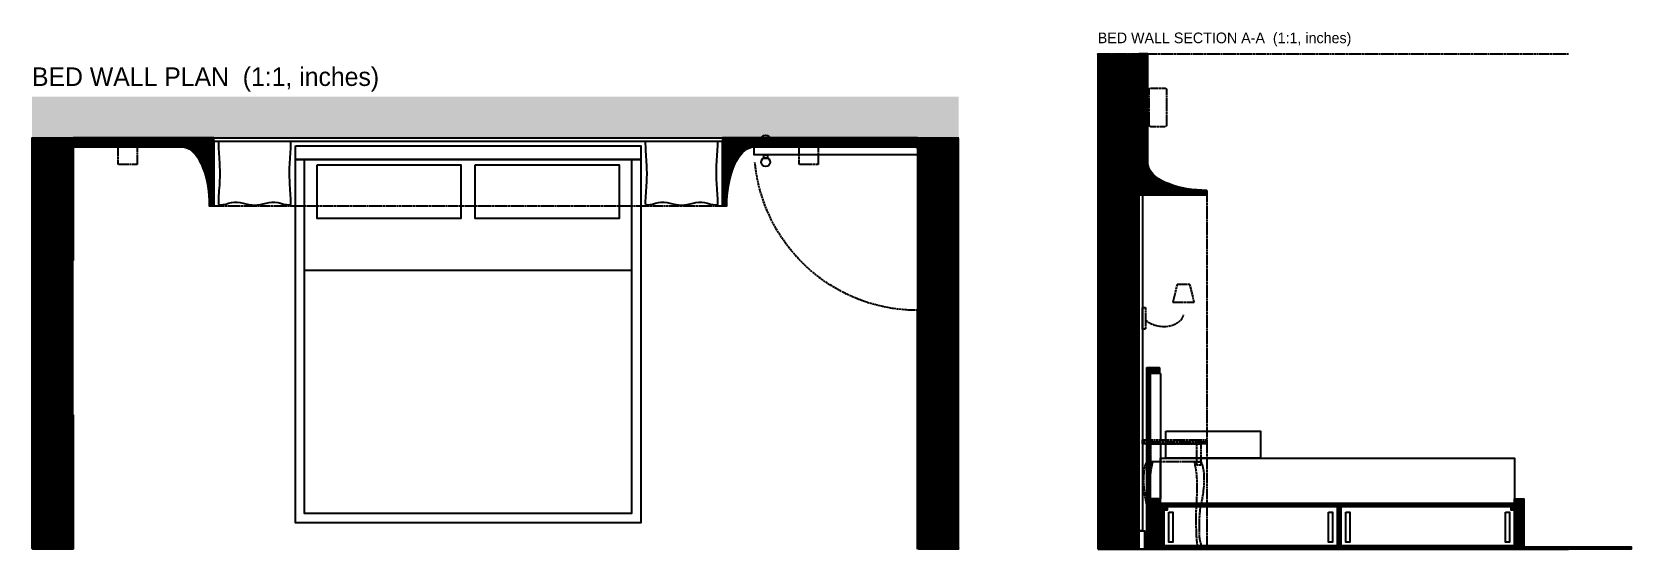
# Model space of a CAD drawing. Header units: inches. Extents: x 0 to 944, y -9 to 116.
# Drawn here: x 454.9 to 807.1, y 0 to 113.9 of the extents above; entities that cross this region are included whole.
import ezdxf

# ---------------------------------------------------------------- set-up
doc = ezdxf.new("R2010")
doc.units = ezdxf.units.IN
doc.header["$MEASUREMENT"] = 0
doc.linetypes.add('DASHED', pattern=[0.6, 0.5, -0.1])
for name, color, linetype in [('Bed wall plan', 7, 'Continuous'), ('Bed wall plan hatch', 8, 'Continuous'), ('Bed wall section A-A', 7, 'Continuous'), ('Bed wall section A-A hatch', 8, 'Continuous')]:
    doc.layers.add(name, color=color, linetype=linetype)

msp = doc.modelspace()

# ---------------------------------------------------------------- texts
at = {"layer": 'LABELS'}
for s, height, p in [('BED WALL SECTION A-A  (1:1, inches)', 2.3488, (689.64, 111.38)), ('BED WALL PLAN  (1:1, inches)', 4.0819, (454.93, 101.97))]:
    msp.add_text(s, height=height, dxfattribs=at).set_placement(p)

# ---------------------------------------------------------------- hatches: boundary and pattern name
at = {"layer": 'Bed wall plan hatch'}
h = msp.add_hatch(dxfattribs=at)
h.set_pattern_fill('ANSI31', scale=0.15748031)
h.paths.add_polyline_path([(454.93, 99.61), (659.02, 99.61), (659.02, 90.55), (454.93, 90.55), (454.93, 99.61)])
h = msp.add_hatch(dxfattribs=at)
h.set_pattern_fill('ANSI31', scale=0.15748031)
h.paths.add_polyline_path([(454.93, 90.55), (463.98, 90.55), (463.98, 0), (454.93, 0), (454.93, 90.55)])
h = msp.add_hatch(dxfattribs=at)
h.set_pattern_fill('ANSI31', scale=0.15748031)
h.paths.add_polyline_path([(463.98, 90.55), (463.98, 88.54), (488, 88.54), (488.52, 88.49), (489.04, 88.35), (489.55, 88.1), (490.05, 87.76), (490.53, 87.33), (490.99, 86.8), (491.43, 86.19), (491.85, 85.5), (492.23, 84.74), (492.58, 83.9), (492.9, 83), (493.18, 82.05), (493.42, 81.04), (493.62, 79.99), (493.78, 78.91), (493.89, 77.81), (493.96, 76.68), (493.98, 75.55), (494.97, 75.55), (494.97, 90.55), (463.98, 90.55)])
h = msp.add_hatch(dxfattribs=at)
h.set_pattern_fill('ANSI31', scale=0.15748031)
h.paths.add_polyline_path([(606.98, 90.55), (606.98, 75.55), (607.96, 75.55), (607.98, 76.68), (608.05, 77.81), (608.16, 78.91), (608.32, 79.99), (608.52, 81.04), (608.76, 82.05), (609.04, 83), (609.36, 83.9), (609.71, 84.74), (610.1, 85.5), (610.51, 86.19), (610.95, 86.8), (611.42, 87.33), (611.9, 87.76), (612.4, 88.1), (612.91, 88.35), (613.42, 88.49), (613.94, 88.54), (649.97, 88.54), (649.97, 90.55), (606.98, 90.55)])
h = msp.add_hatch(dxfattribs=at)
h.set_pattern_fill('ANSI31', scale=0.15748031)
h.paths.add_polyline_path([(649.97, 90.55), (659.02, 90.55), (659.02, 0), (649.97, 0), (649.97, 90.55)])
at = {"layer": 'Bed wall section A-A hatch'}
h = msp.add_hatch(dxfattribs=at)
h.set_pattern_fill('ANSI31', scale=0.157480315)
h.paths.add_polyline_path([(689.64, 109.02), (698.69, 109.02), (698.69, 0), (689.64, 0), (689.64, 109.02)])
h = msp.add_hatch(dxfattribs=at)
h.set_pattern_fill('ANSI31', scale=0.157480315)
h.paths.add_polyline_path([(698.69, 77.99), (713.69, 77.99), (713.69, 78.98), (713.69, 78.98), (712.56, 79), (711.44, 79.07), (710.33, 79.18), (709.25, 79.34), (708.2, 79.54), (707.2, 79.78), (706.24, 80.06), (705.34, 80.38), (704.51, 80.73), (703.74, 81.11), (703.05, 81.53), (702.44, 81.97), (701.92, 82.43), (701.48, 82.91), (701.14, 83.41), (700.9, 83.92), (700.75, 84.44), (700.7, 84.96), (700.7, 109.02), (698.69, 109.02), (698.69, 77.99)])
h = msp.add_hatch(dxfattribs=at)
h.set_pattern_fill('ANSI31', scale=0.157480315)
h.paths.add_polyline_path([(700.46, 40), (703.1, 40), (703.15, 39.99), (703.19, 39.97), (703.21, 39.93), (703.22, 39.88), (703.22, 38.74), (700.46, 38.74), (700.46, 40)])
h = msp.add_hatch(dxfattribs=at)
h.set_pattern_fill('ANSI31', scale=0.157480315)
h.paths.add_polyline_path([(700.46, 38.74), (701.17, 38.74), (701.17, 0), (700.46, 0), (700.46, 38.74)])
h = msp.add_hatch(dxfattribs=at)
h.set_pattern_fill('ANSI31', scale=0.157480315)
h.paths.add_polyline_path([(701.17, 11.02), (703.22, 11.02), (703.22, 0), (701.17, 0), (701.17, 11.02)])
h = msp.add_hatch(dxfattribs=at)
h.set_pattern_fill('ANSI31', scale=0.157480315)
h.paths.add_polyline_path([(781.45, 11.02), (783.46, 11.02), (783.46, 0), (781.45, 0), (781.45, 11.02)])
h = msp.add_hatch(dxfattribs=at)
h.set_pattern_fill('ANSI31', scale=0.157480315)
h.paths.add_polyline_path([(703.46, 9.33), (704.17, 9.33), (704.17, 0.71), (703.46, 0.71), (703.46, 9.33)])
h = msp.add_hatch(dxfattribs=at)
h.set_pattern_fill('ANSI31', scale=0.157480315)
h.paths.add_polyline_path([(703.54, 10.04), (742.75, 10.04), (742.75, 9.33), (703.54, 9.33), (703.54, 10.04)])
h = msp.add_hatch(dxfattribs=at)
h.set_pattern_fill('ANSI31', scale=0.157480315)
h.paths.add_polyline_path([(704.17, 9.33), (704.95, 9.33), (704.95, 8.54), (704.17, 8.54), (704.17, 9.33)])
h = msp.add_hatch(dxfattribs=at)
h.set_pattern_fill('ANSI31', scale=0.157480315)
h.paths.add_polyline_path([(742.45, 9.33), (743.16, 9.33), (743.16, 0.71), (742.45, 0.71), (742.45, 9.33)])
h = msp.add_hatch(dxfattribs=at)
h.set_pattern_fill('ANSI31', scale=0.157480315)
h.paths.add_polyline_path([(742.87, 10.04), (781.37, 10.04), (781.37, 9.33), (742.87, 9.33), (742.87, 10.04)])
h = msp.add_hatch(dxfattribs=at)
h.set_pattern_fill('ANSI31', scale=0.157480315)
h.paths.add_polyline_path([(780.66, 9.33), (781.45, 9.33), (781.45, 8.54), (780.66, 8.54), (780.66, 9.33)])
h = msp.add_hatch(dxfattribs=at)
h.set_pattern_fill('ANSI31', scale=0.157480315)
h.paths.add_polyline_path([(703.46, 0.71), (781.45, 0.71), (781.45, 0), (703.46, 0), (703.46, 0.71)])

# ---------------------------------------------------------------- linework, layer by layer
at = {"layer": 'Bed wall plan'}
for p, q in [((463.98, 90.55), (649.97, 90.55)), ((514.97, 61.38), (586.98, 61.38))]:
    msp.add_line(p, q, dxfattribs=at)
at = {"layer": 'Bed wall plan', "linetype": 'DASHED'}
msp.add_line((494.97, 75.55), (606.98, 75.55), dxfattribs=at)
at = {"layer": 'Bed wall plan'}
for points in [[(454.93, 90.55), (463.98, 90.55), (463.98, 63.54)], [(463.98, 90.55), (463.98, 88.54), (488, 88.54), (488.52, 88.49), (489.04, 88.35), (489.55, 88.1), (490.05, 87.76), (490.53, 87.33), (490.99, 86.8), (491.43, 86.19), (491.85, 85.5), (492.23, 84.74), (492.58, 83.9), (492.9, 83), (493.18, 82.05), (493.42, 81.04), (493.62, 79.99), (493.78, 78.91), (493.89, 77.81), (493.96, 76.68), (493.98, 75.55), (494.97, 75.55), (494.97, 90.55), (463.98, 90.55)], [(494.18, 89.76), (494.97, 89.76), (494.97, 75.55), (494.18, 75.55), (494.18, 89.76)], [(494.97, 90.55), (606.98, 90.55), (606.98, 89.76), (494.97, 89.76), (494.97, 90.55)], [(495.97, 89.76), (495.98, 89.19), (495.99, 88.63), (496.02, 88.06), (496.05, 87.49), (496.08, 86.92), (496.12, 86.35), (496.16, 85.78), (496.2, 85.21), (496.23, 84.64), (496.26, 84.07), (496.28, 83.5), (496.29, 82.93), (496.29, 82.36), (496.27, 81.79), (496.25, 81.23), (496.22, 80.66), (496.19, 80.09), (496.15, 79.52), (496.11, 78.95), (496.07, 78.38), (496.04, 77.81), (496.01, 77.24), (495.99, 76.67), (495.97, 76.1), (496, 75.97), (496.08, 75.85), (496.19, 75.78), (496.33, 75.76), (496.96, 75.84), (497.6, 75.97), (498.24, 76.13), (498.87, 76.27), (499.51, 76.36), (500.15, 76.37), (500.78, 76.32), (501.42, 76.19), (502.06, 76.04), (502.69, 75.89), (503.33, 75.79), (503.96, 75.75), (504.6, 75.79), (505.24, 75.89), (505.87, 76.04), (506.51, 76.19), (507.15, 76.32), (507.78, 76.37), (508.42, 76.36), (509.06, 76.27), (509.69, 76.13), (510.33, 75.97), (510.97, 75.84), (511.6, 75.76), (511.74, 75.78), (511.85, 75.85), (511.93, 75.97), (511.95, 76.1), (511.94, 76.67), (511.92, 77.24), (511.89, 77.81), (511.86, 78.38), (511.82, 78.95), (511.78, 79.52), (511.74, 80.09), (511.71, 80.66), (511.68, 81.23), (511.66, 81.79), (511.64, 82.36), (511.64, 82.93), (511.65, 83.5), (511.67, 84.07), (511.69, 84.64), (511.73, 85.21), (511.77, 85.78), (511.81, 86.35), (511.84, 86.92), (511.88, 87.49), (511.91, 88.06), (511.94, 88.63), (511.95, 89.19), (511.96, 89.76), (495.97, 89.76)], [(512.96, 88.78), (588.98, 88.78), (588.98, 85.79), (512.96, 85.79), (512.96, 88.78)], [(589.99, 89.76), (589.99, 89.19), (590.01, 88.63), (590.03, 88.06), (590.06, 87.49), (590.1, 86.92), (590.14, 86.35), (590.18, 85.78), (590.22, 85.21), (590.25, 84.64), (590.28, 84.07), (590.29, 83.5), (590.3, 82.93), (590.3, 82.36), (590.29, 81.79), (590.27, 81.23), (590.24, 80.66), (590.2, 80.09), (590.16, 79.52), (590.12, 78.95), (590.09, 78.38), (590.05, 77.81), (590.02, 77.24), (590, 76.67), (589.99, 76.1), (590.02, 75.97), (590.09, 75.85), (590.21, 75.78), (590.34, 75.76), (590.98, 75.84), (591.62, 75.97), (592.25, 76.13), (592.89, 76.27), (593.52, 76.36), (594.16, 76.37), (594.8, 76.32), (595.43, 76.19), (596.07, 76.04), (596.71, 75.89), (597.34, 75.79), (597.98, 75.75), (598.62, 75.79), (599.25, 75.89), (599.89, 76.04), (600.53, 76.19), (601.16, 76.32), (601.8, 76.37), (602.44, 76.36), (603.07, 76.27), (603.71, 76.13), (604.35, 75.97), (604.98, 75.84), (605.62, 75.76), (605.75, 75.78), (605.87, 75.85), (605.95, 75.97), (605.97, 76.1), (605.96, 76.67), (605.94, 77.24), (605.91, 77.81), (605.88, 78.38), (605.84, 78.95), (605.8, 79.52), (605.76, 80.09), (605.72, 80.66), (605.69, 81.23), (605.67, 81.79), (605.66, 82.36), (605.66, 82.93), (605.67, 83.5), (605.68, 84.07), (605.71, 84.64), (605.74, 85.21), (605.78, 85.78), (605.82, 86.35), (605.86, 86.92), (605.9, 87.49), (605.93, 88.06), (605.95, 88.63), (605.97, 89.19), (605.97, 89.76), (589.99, 89.76)], [(606.98, 90.55), (606.98, 75.55), (607.96, 75.55), (607.98, 76.68), (608.05, 77.81), (608.16, 78.91), (608.32, 79.99), (608.52, 81.04), (608.76, 82.05), (609.04, 83), (609.36, 83.9), (609.71, 84.74), (610.1, 85.5), (610.51, 86.19), (610.95, 86.8), (611.42, 87.33), (611.9, 87.76), (612.4, 88.1), (612.91, 88.35), (613.42, 88.49), (613.94, 88.54), (649.97, 88.54), (649.97, 90.55), (606.98, 90.55)], [(606.98, 89.76), (607.76, 89.76), (607.76, 75.55), (606.98, 75.55), (606.98, 89.76)], [(613.98, 88.54), (649.97, 88.54), (649.97, 86.77), (613.98, 86.77), (613.98, 88.54)], [(616.11, 89.29), (616.9, 89.29), (616.9, 88.54), (616.11, 88.54), (616.11, 89.29)], [(649.97, 90.55), (659.02, 90.55)], [(649.97, 90.55), (651.74, 90.55), (651.74, 88.54), (649.97, 88.54), (649.97, 90.55)], [(512.96, 85.79), (588.98, 85.79), (588.98, 5.79), (512.96, 5.79), (512.96, 85.79)], [(514.97, 85.79), (586.98, 85.79), (586.98, 7.8), (514.97, 7.8), (514.97, 85.79)], [(517.72, 84.61), (549.4, 84.61), (549.4, 72.8), (517.72, 72.8), (517.72, 84.61)], [(552.55, 84.61), (584.22, 84.61), (584.22, 72.8), (552.55, 72.8), (552.55, 84.61)], [(616.11, 86.77), (616.9, 86.77), (616.9, 86.02), (616.11, 86.02), (616.11, 86.77)], [(649.97, 52.56), (651.74, 52.56), (651.74, 50.55), (649.97, 50.55), (649.97, 52.56)], [(649.97, 0), (649.97, 50.55)], [(463.98, 29.53), (463.98, 0)]]:
    msp.add_lwpolyline(points, dxfattribs=at)
at = {"layer": 'Bed wall plan', "linetype": 'DASHED'}
for points in [[(473.91, 88.54), (478.08, 88.54), (478.08, 84.69), (473.91, 84.69), (473.91, 88.54)], [(623.87, 88.54), (628.04, 88.54), (628.04, 84.69), (623.87, 84.69), (623.87, 88.54)]]:
    msp.add_lwpolyline(points, dxfattribs=at)
at = {"layer": 'Bed wall plan'}
for centre, radius in [((616.5, 90.12), 0.984), ((622.41, 89.33), 0.787), ((622.41, 89.33), 0.276), ((649.97, 88.54), 0.276), ((616.5, 85.2), 0.984)]:
    msp.add_circle(centre, radius, dxfattribs=at)
at = {"layer": 'Bed wall plan', "linetype": 'DASHED'}
msp.add_open_spline([(649.97, 52.56), (644.04, 52.56), (638.21, 54.02), (632.98, 56.82), (627.76, 59.62), (623.3, 63.66), (620.02, 68.6), (616.73, 73.53), (614.72, 79.2), (614.15, 85.09)], degree=3, knots=[0, 0, 0, 0, 1, 1, 1, 2, 2, 2, 3, 3, 3, 3], dxfattribs=at)
at = {"layer": 'Bed wall section A-A', "linetype": 'DASHED'}
for p, q in [((689.64, 109.02), (793.3, 109.02)), ((713.69, 77.99), (713.69, 0)), ((699.6, 23.62), (713.38, 23.62))]:
    msp.add_line(p, q, dxfattribs=at)
at = {"layer": 'Bed wall section A-A'}
for p, q in [((698.69, 109.02), (698.69, 0)), ((689.64, 0), (793.3, 0))]:
    msp.add_line(p, q, dxfattribs=at)
for points in [[(698.69, 77.99), (713.69, 77.99), (713.69, 78.98), (713.69, 78.98), (712.56, 79), (711.44, 79.07), (710.33, 79.18), (709.25, 79.34), (708.2, 79.54), (707.2, 79.78), (706.24, 80.06), (705.34, 80.38), (704.51, 80.73), (703.74, 81.11), (703.05, 81.53), (702.44, 81.97), (701.92, 82.43), (701.48, 82.91), (701.14, 83.41), (700.9, 83.92), (700.75, 84.44), (700.7, 84.96), (700.7, 109.02), (698.69, 109.02), (698.69, 77.99)], [(698.69, 78.78), (713.69, 78.78), (713.69, 77.99), (698.69, 77.99), (698.69, 78.78)], [(698.69, 77.99), (699.48, 77.99), (699.48, 4.02), (698.69, 4.02), (698.69, 77.99)], [(700.46, 40), (703.1, 40)], [(703.22, 39.88), (703.22, 38.74), (700.46, 38.74), (700.46, 40)], [(700.46, 38.74), (701.17, 38.74), (701.17, 0), (700.46, 0), (700.46, 38.74)], [(701.17, 38.74), (703.22, 38.74)], [(703.46, 38.5), (703.46, 11.02), (701.17, 11.02), (701.17, 38.74)], [(704.64, 25.94), (725.5, 25.94), (725.5, 20.04), (704.64, 20.04), (704.64, 25.94)], [(703.46, 20.04), (781.45, 20.04), (781.45, 10.04), (703.46, 10.04), (703.46, 20.04)], [(701.17, 11.02), (703.22, 11.02), (703.22, 0), (701.17, 0), (701.17, 11.02)], [(781.45, 11.02), (783.46, 11.02), (783.46, 0), (781.45, 0), (781.45, 11.02)], [(703.46, 9.33), (704.17, 9.33), (704.17, 0.71), (703.46, 0.71), (703.46, 9.33)], [(703.54, 10.04), (742.75, 10.04), (742.75, 9.33), (703.54, 9.33), (703.54, 10.04)], [(704.17, 9.33), (781.45, 9.33), (781.45, 0.71), (704.17, 0.71), (704.17, 9.33)], [(704.17, 9.33), (704.95, 9.33), (704.95, 8.54), (704.17, 8.54), (704.17, 9.33)], [(705.31, 8.15), (706.17, 8.15), (706.17, 1.5), (705.31, 1.5), (705.31, 8.15)], [(740.44, 8.15), (741.31, 8.15), (741.31, 1.5), (740.44, 1.5), (740.44, 8.15)], [(742.45, 9.33), (743.16, 9.33), (743.16, 0.71), (742.45, 0.71), (742.45, 9.33)], [(742.87, 10.04), (781.37, 10.04), (781.37, 9.33), (742.87, 9.33), (742.87, 10.04)], [(744.3, 8.15), (745.17, 8.15), (745.17, 1.5), (744.3, 1.5), (744.3, 8.15)], [(779.44, 8.15), (780.31, 8.15), (780.31, 1.5), (779.44, 1.5), (779.44, 8.15)], [(780.66, 9.33), (781.45, 9.33), (781.45, 8.54), (780.66, 8.54), (780.66, 9.33)], [(698.69, 4.02), (699.95, 4.02), (699.95, 0), (698.69, 0), (698.69, 4.02)], [(703.46, 0.71), (781.45, 0.71), (781.45, 0), (703.46, 0), (703.46, 0.71)], [(723.14, 0.47), (807.08, 0.47), (807.08, 0), (723.14, 0), (723.14, 0.47)]]:
    msp.add_lwpolyline(points, dxfattribs=at)
at = {"layer": 'Bed wall section A-A', "linetype": 'DASHED'}
for points in [[(700.94, 93.39), (700.94, 101.1)], [(701.33, 101.5), (704.4, 101.5)], [(704.8, 101.1), (704.8, 93.39)], [(700.7, 98.5), (700.94, 98.5)], [(704.4, 92.99), (701.33, 92.99)], [(706.17, 54.33), (710.9, 54.33), (709.95, 58.27), (707.12, 58.27), (706.17, 54.33)], [(699.48, 53.15), (700.19, 53.15), (700.19, 48.43), (699.48, 48.43), (699.48, 53.15)], [(699.48, 24.02), (713.5, 24.02), (713.5, 23.15), (699.48, 23.15), (699.48, 24.02)], [(700.43, 23.15), (712.31, 23.15), (712.31, 19.21), (700.43, 19.21), (700.43, 23.15)], [(700.43, 23.15), (701.29, 23.15), (701.29, 18.43), (700.43, 18.43), (700.43, 23.15)], [(711.45, 23.15), (712.31, 23.15), (712.31, 18.43), (711.45, 18.43), (711.45, 23.15)], [(701.76, 19.21), (700.43, 19.21)], [(710.98, 19.21), (712.31, 19.21)], [(700.19, 0), (700.9, 0)], [(712.55, 0), (711.84, 0)]]:
    msp.add_lwpolyline(points, dxfattribs=at)
for points, knots in [([(700.94, 101.1), (700.94, 101.17), (700.96, 101.24), (700.99, 101.3), (701.02, 101.36), (701.07, 101.41), (701.13, 101.44), (701.19, 101.48), (701.26, 101.5), (701.33, 101.5)], [0, 0, 0, 0, 1, 1, 1, 2, 2, 2, 3, 3, 3, 3]), ([(704.4, 101.5), (704.47, 101.5), (704.54, 101.48), (704.6, 101.44), (704.66, 101.41), (704.71, 101.36), (704.74, 101.3), (704.78, 101.24), (704.8, 101.17), (704.8, 101.1)], [0, 0, 0, 0, 1, 1, 1, 2, 2, 2, 3, 3, 3, 3]), ([(701.33, 92.99), (701.26, 92.99), (701.19, 93.01), (701.13, 93.04), (701.07, 93.08), (701.02, 93.13), (700.99, 93.19), (700.96, 93.25), (700.94, 93.32), (700.94, 93.39)], [0, 0, 0, 0, 1, 1, 1, 2, 2, 2, 3, 3, 3, 3]), ([(704.8, 93.39), (704.8, 93.32), (704.78, 93.25), (704.74, 93.19), (704.71, 93.13), (704.66, 93.08), (704.6, 93.04), (704.54, 93.01), (704.47, 92.99), (704.4, 92.99)], [0, 0, 0, 0, 1, 1, 1, 2, 2, 2, 3, 3, 3, 3]), ([(700.43, 19.21), (700.03, 18.66), (699.72, 17.4), (699.72, 15.43), (699.72, 12.52), (700.27, 10.16), (700.58, 9.06)], [0, 0, 0, 0, 1, 1, 1, 2, 2, 2, 2]), ([(712.31, 19.21), (712.71, 18.66), (713.02, 17.4), (713.02, 15.43), (713.02, 12.52), (712.47, 10.16), (712.16, 9.06)], [0, 0, 0, 0, 1, 1, 1, 2, 2, 2, 2])]:
    msp.add_open_spline(points, degree=3, knots=knots, dxfattribs=at)
for points in [[(700.19, 50.39), (703.02, 48.03), (707.75, 48.82), (708.54, 51.57)], [(701.29, 16.46), (701.45, 18.03), (701.76, 18.82), (701.76, 19.21)], [(711.45, 16.46), (711.29, 18.03), (710.98, 18.82), (710.98, 19.21)], [(701.37, 9.29), (701.25, 10.55), (701.13, 13.7), (701.29, 16.46)], [(711.37, 9.29), (711.49, 10.55), (711.61, 13.7), (711.45, 16.46)], [(700.58, 9.06), (700.78, 6.69), (700.86, 4.33), (700.74, 2.6)], [(701.33, 2.76), (701.41, 4.57), (701.45, 6.93), (701.37, 9.29)], [(711.41, 2.76), (711.33, 4.57), (711.29, 6.93), (711.37, 9.29)], [(712.16, 9.06), (711.96, 6.69), (711.88, 4.33), (712, 2.6)], [(700.03, 0.31), (699.95, 0.16), (700.03, 0), (700.19, 0)], [(700.74, 2.6), (700.62, 1.42), (700.27, 0.71), (700.03, 0.31)], [(700.9, 0), (701.06, 0.39), (701.25, 1.42), (701.33, 2.76)], [(711.84, 0), (711.69, 0.39), (711.49, 1.42), (711.41, 2.76)], [(712, 2.6), (712.12, 1.42), (712.47, 0.71), (712.71, 0.31)], [(712.71, 0.31), (712.79, 0.16), (712.71, 0), (712.55, 0)]]:
    msp.add_open_spline(points, degree=3, dxfattribs=at)
at = {"layer": 'Bed wall section A-A'}
for points in [[(703.1, 40), (703.18, 40), (703.22, 39.96), (703.22, 39.88)], [(703.22, 38.74), (703.38, 38.74), (703.46, 38.66), (703.46, 38.5)]]:
    msp.add_open_spline(points, degree=3, dxfattribs=at)

msp.set_redraw_order([(e.dxf.handle, doc.entitydb.next_handle()) for e in msp.query("TEXT MTEXT ATTDEF DIMENSION ARC_DIMENSION")])  # texts and dimensions are drawn at this point

doc.saveas('drawing.dxf')
